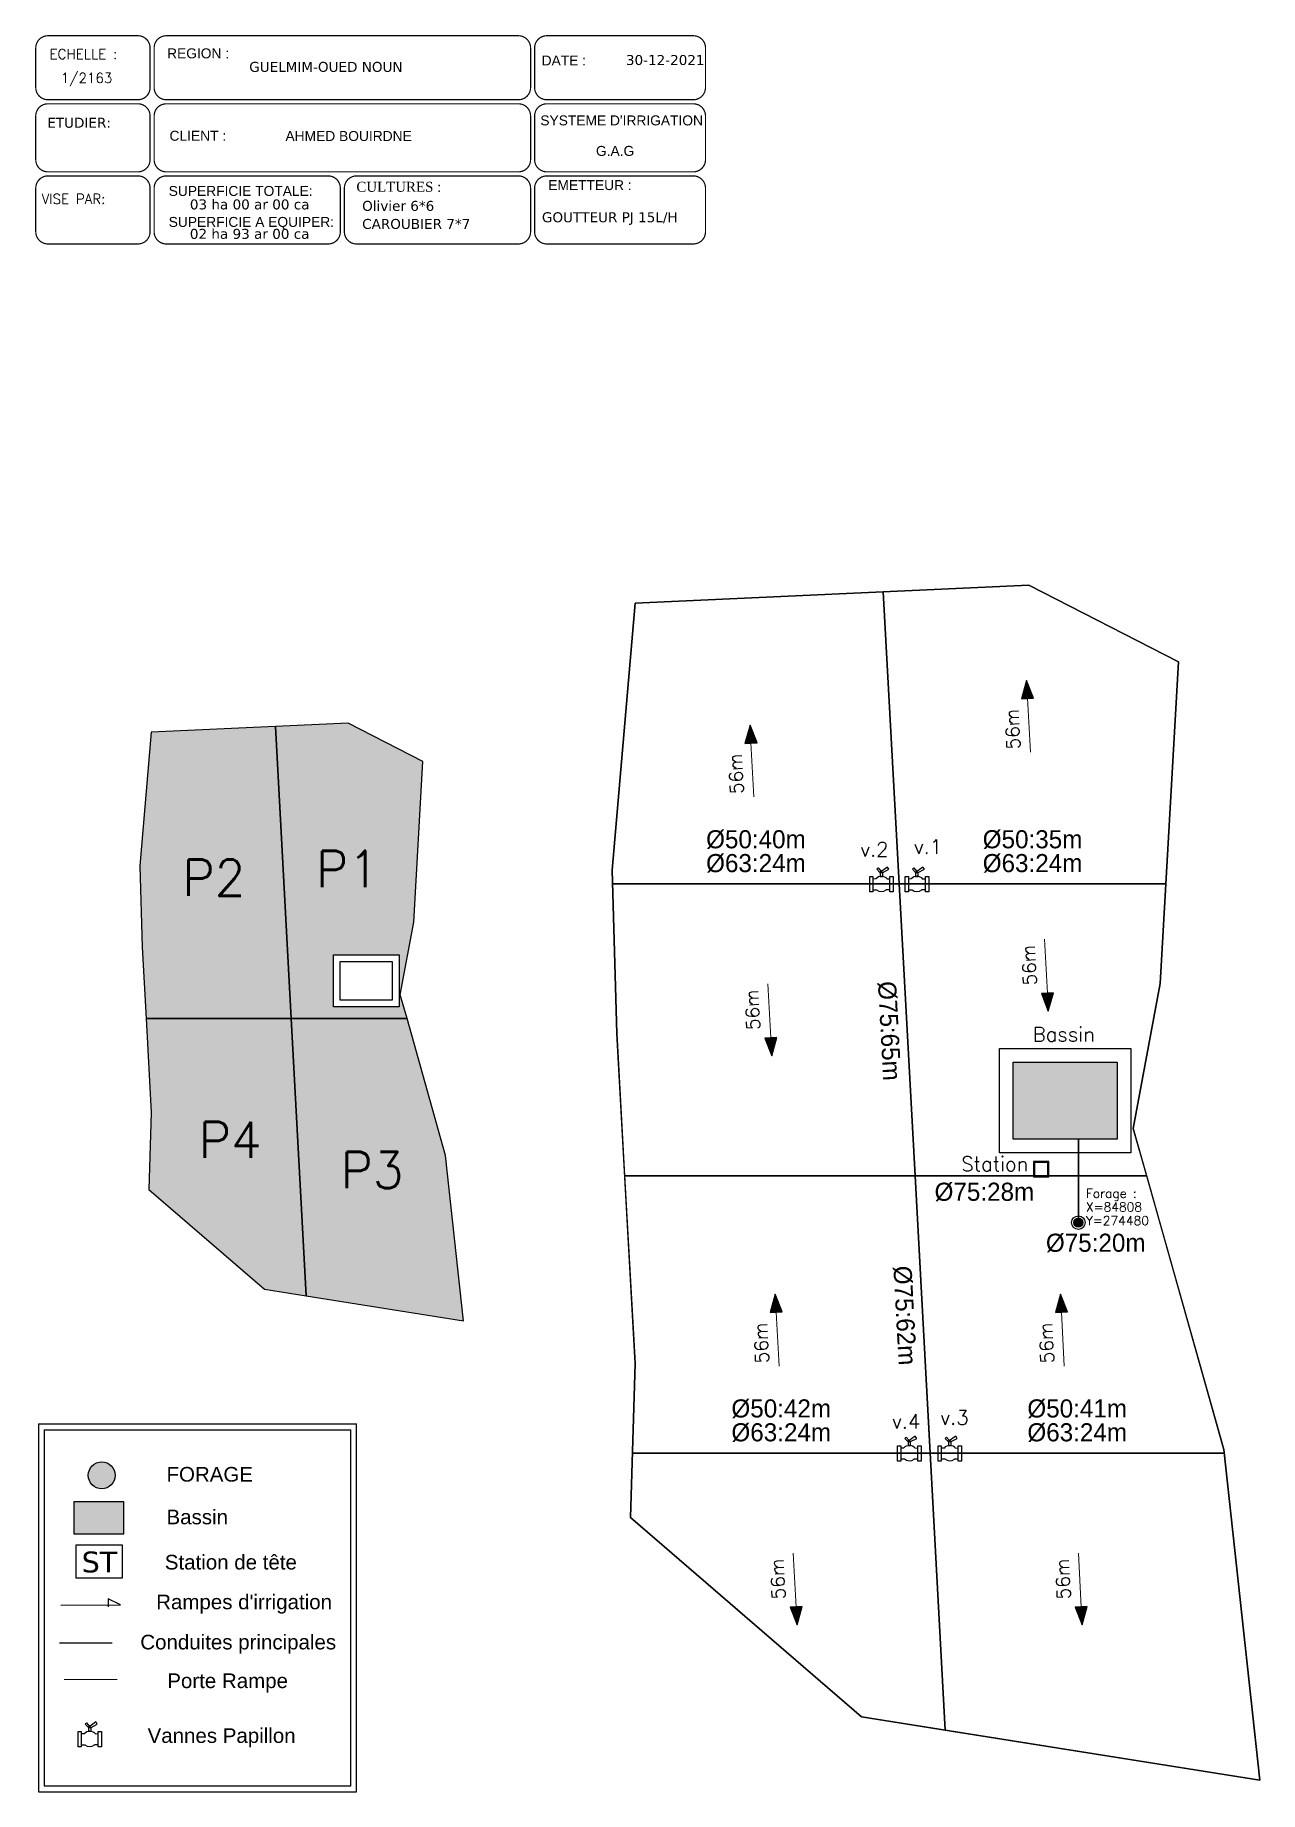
# Model space of a CAD drawing. Header units: millimetres. Extents: x 81856 to 91441, y 211852 to 275626.
# Drawn here: x 84578.6 to 84849, y 274357.4 to 274745.5 of the extents above; entities that cross this region are included whole.
import ezdxf
from ezdxf.enums import TextEntityAlignment as Align

# ---------------------------------------------------------------- set-up
doc = ezdxf.new("R2010")
doc.units = ezdxf.units.MM
doc.header["$LTSCALE"] = 2
for name, color, linetype in [('cartouche', 80, 'Continuous'), ('LIMITE PROPRIETE', 7, 'Continuous'), ('LÉGENDE', 7, 'Continuous'), ('Numérotation', 7, 'Continuous'), ('vanne', 7, 'Continuous')]:
    doc.layers.add(name, color=color, linetype=linetype)
doc.layers.add('Principal', color=1, linetype='Continuous', lineweight=30)
doc.layers.add('rampe', color=142, linetype='Continuous', lineweight=25)
doc.styles.add('Arial', font='arial.ttf')
doc.styles.add('MtXpl_CordiaUPC', font='CordiaUPC.shx')
doc.styles.add('ROMANS', font='romans.shx', dxfattribs={"bigfont": '@extfont2.shx'})
doc.styles.add('Romans 1.0', font='Romans.shx', dxfattribs={"width": 0.99, "height": 0.2})
doc.styles.add('Romans 5.0', font='Romans.shx', dxfattribs={"width": 0.99, "height": 1})
doc.styles.get("Standard").update_dxf_attribs({"font": 'txt.shx'})
pattern_1 = [(0, (259.745, 431.6204), (0, 4), [0.3826834, -3.6173166]), (0, (259.745, 432.5443), (0, 4), [0.3826834, -3.6173166]), (90, (259.4742, 431.891), (-4, 2e-16), [0.3826834, -3.6173166]), (90, (260.398, 431.891), (-4, 2e-16), [0.3826834, -3.6173166]), (45, (260.1275, 431.6204), (-3.999999824, 0), [0.3826834, -5.2741708]), (45, (259.4742, 432.2737), (-3.999999824, 0), [0.3826834, -5.2741708]), (315, (259.4742, 431.891), (3.999999824, 0), [0.3826834, -5.2741708]), (315, (260.1275, 432.5443), (3.999999824, 0), [0.3826834, -5.2741708]), (0, (260.936, 432.0823), (0, 4), [0, -4]), (0, (258.936, 432.0823), (0, 4), [0, -4]), (0, (259.936, 433.0823), (0, 4), [0, -4]), (0, (259.936, 431.0823), (0, 4), [0, -4]), (0, (259.07, 432.5823), (0, 4), [0, -4]), (0, (259.07, 431.5823), (0, 4), [0, -4]), (0, (260.802, 432.5823), (0, 4), [0, -4]), (0, (260.802, 431.5823), (0, 4), [0, -4]), (0, (259.436, 432.9483), (0, 4), [0, -4]), (0, (259.436, 431.2163), (0, 4), [0, -4]), (0, (260.436, 432.9483), (0, 4), [0, -4]), (0, (260.436, 431.2163), (0, 4), [0, -4])]

msp = doc.modelspace()

# ---------------------------------------------------------------- texts
at = {"style": 'ROMANS'}
for p in [(84796.757, 274592.308, 232.542), (84735.682, 274582.441), (84800.397, 274540.169, 232.542), (84739.322, 274530.302), (84741.27, 274456.706), (84804.228, 274456.706), (84744.909, 274404.566), (84807.868, 274404.566)]:
    msp.add_text('56m', height=3, rotation=92.82187, dxfattribs=at).set_placement(p, align=Align.BOTTOM_CENTER)
at = {"color": 5, "lineweight": -3, "style": 'MtXpl_CordiaUPC'}
for s, p in [('Ø50:40m', (84737.7, 274567.865, 232.542)), ('Ø50:35m', (84798.775, 274567.865, 232.542)), ('Ø63:24m', (84737.7, 274562.596, 232.542)), ('Ø63:24m', (84798.775, 274562.596, 232.542)), ('Ø50:42m', (84743.288, 274442.129, 232.542)), ('Ø50:41m', (84808.631, 274442.129, 232.542)), ('Ø63:24m', (84743.288, 274436.86, 232.542)), ('Ø63:24m', (84808.631, 274436.86, 232.542))]:
    msp.add_text(s, height=4, dxfattribs=at).set_placement(p, align=Align.MIDDLE_CENTER)
at = {"color": 1, "lineweight": -3, "style": 'MtXpl_CordiaUPC'}
for s, p in [('Ø75:65m', (84767.222, 274525.528, -233.851)), ('Ø75:62m', (84770.636, 274462.66, -233.851))]:
    msp.add_text(s, height=4, rotation=273.10846, dxfattribs=at).set_placement(p, align=Align.MIDDLE_CENTER)
msp.add_text('Ø75:28m', height=4, dxfattribs=at).set_placement((84788.14, 274489.996, -233.851), align=Align.MIDDLE_CENTER)
at = {"color": 6, "lineweight": -3, "style": 'MtXpl_CordiaUPC'}
msp.add_text('Ø75:20m', height=4, dxfattribs=at).set_placement((84812.725, 274478.73, -233.851), align=Align.MIDDLE_CENTER)
at = {"lineweight": 25, "insert": (84588.819, 274410.518, -940.217), "char_height": 4.60962, "width": 13.09155, "attachment_point": 1}
msp.add_mtext('{\\fVerdana|b0|i0|c0|p34;ST}', dxfattribs=at)
at = {"layer": 'cartouche', "color": 0, "lineweight": 0, "char_height": 2.2, "attachment_point": 1, "style": 'Romans 1.0'}
for s, insert in [('{\\Fromanc.shx|c0;ECHELLE :}', (84581.74, 274742.403, 213.549)), ('{\\fArial|b0|i0|c0|p34;REGION :}', (84607.687, 274742.571, 213.549)), ('{\\fVerdana|b0|i0|c0|p34;GUELMIM-OUED NOUN}', (84625.825, 274739.584, 101.437)), ('{\\fArial|b0|i0|c0|p34;DATE :}', (84690.385, 274740.991, 213.549)), ('\\A1;{\\fVerdana|b0|i0|c0|p34;30-12-2021}', (84708.996, 274741.102, 213.549)), ('{\\Fromanc|c0;1/2163}', (84584.208, 274737.134, 213.549)), ("{\\fArial|b0|i0|c0|p34;SYSTEME D'IRRIGATION}", (84690.097, 274727.757, 213.549)), ('{\\fVerdana|b0|i0|c0|p34;ETUDIER:}', (84581.235, 274727.251, 213.549)), ('{\\fArial|b0|i0|c0|p34;CLIENT :}', (84608.227, 274724.366, -3.618)), ('{\\fArial|b0|i0|c0|p34; AHMED BOUIRDNE}', (84632.979, 274724.309, -350.221)), ('{\\fArial|b0|i0|c0|p34;G.A.G}', (84702.377, 274721.022, 213.549)), ('{\\fArial|b0|i0|c0|p34;SUPERFICIE TOTALE:}', (84608.038, 274712.174, 213.549)), ('{\\fTimes New Roman|b0|i0|c0|p18;CULTURES :}', (84649.482, 274713.089, 213.549)), ('{\\fArial|b0|i0|c0|p34;EMETTEUR :}', (84691.848, 274713.466, 213.549)), ('{\\Fromanc|c0;VISE PAR:\\P }', (84579.98, 274710.407, 213.549)), ('{\\fVerdana|b0|i0|c0|p34;03 ha 00 ar 00 ca}', (84612.717, 274709.203, 213.549)), ('{\\fVerdana|b0|i0|c0|p34;Olivier 6*6}', (84650.754, 274708.876, 213.549)), ('{\\fArial|b0|i0|c0|p34;SUPERFICIE A EQUIPER:}', (84608.038, 274705.33, 213.549)), ('{\\fVerdana|b0|i0|c0|p34;CAROUBIER 7*7}', (84650.754, 274704.889, 213.549)), ('{\\fVerdana|b0|i0|c0|p34;GOUTTEUR PJ 15L/H}', (84690.453, 274706.365, 334.06)), ('{\\fVerdana|b0|i0|c0|p34;02 ha 93 ar 00 ca}', (84612.713, 274702.702, 213.549))]:
    msp.add_mtext(s, dxfattribs=dict(at, insert=insert))
at = {"layer": 'LÉGENDE', "style": 'Arial'}
for s, p in [('FORAGE', (84607.557, 274425.962, -433.463)), ('Bassin', (84607.557, 274416.533, -433.463)), ('Station de tête', (84607.185, 274406.551, -433.463))]:
    msp.add_text(s, height=3.2375, dxfattribs=at).set_placement(p)
at = {"layer": 'LÉGENDE', "char_height": 3.2375, "attachment_point": 1, "style": 'Arial'}
for s, insert in [("Rampes d'irrigation", (84605.281, 274401.007, -433.463)), ('Conduites principales', (84601.77, 274392.136, -433.463)), ('Porte Rampe  ', (84607.734, 274383.589, -433.463)), ('Vannes Papillon', (84603.382, 274371.481, -433.463))]:
    msp.add_mtext(s, dxfattribs=dict(at, insert=insert))
at = {"layer": 'Numérotation', "style": 'Romans 5.0', "width": 0.99}
for s, height, p in [('P1', 8, (84647.517, 274561.31)), ('v.2', 3.2, (84763.83, 274565.618)), ('v.1', 3.2, (84775.671, 274566.241)), ('P2', 8, (84618.013, 274559.376)), ('Bassin', 3.2, (84805.662, 274524.857)), ('P4', 8, (84621.623, 274501.451)), ('P3', 8, (84652.943, 274494.784)), ('Station', 3.2, (84790.434, 274496.231)), ('v.4', 3.2, (84770.864, 274439.269)), ('v.3', 3.2, (84781.53, 274440.137))]:
    msp.add_text(s, height=height, dxfattribs=at).set_placement(p, align=Align.MIDDLE)
for s, p in [('X=84808', (84810.549, 274485.629)), ('Forage :', (84810.549, 274488.629)), ('Y=274480', (84810.549, 274482.629))]:
    msp.add_text(s, height=2, dxfattribs=at).set_placement(p)

# ---------------------------------------------------------------- blocks, each defined once
blk = doc.blocks.new('A$C07FB6640')
at = {"color": 0}
for points in [[(4.3, 13.8), (5.1, 14.6), (7, 12.4), (6.2, 11.8)], [(11.6, 13.8), (10.7, 15.1), (6.2, 11.8), (7.9, 11.8)], [(6.3, 9.4), (7.9, 9.4), (7.9, 11.8), (6.3, 11.8)], [(0, 9.3), (1.9, 9.3), (1.9, 0), (0, 0)], [(12.2, 9.3), (14.2, 9.3), (14.2, 0), (12.2, 0)]]:
    blk.add_lwpolyline(points, close=True, dxfattribs=at)
for points in [[(1.9, 8), (3.8, 8.1)], [(1.9, 1.3), (4.1, 1.3)], [(12.2, 1.2), (9.9, 1.2)], [(10.5, 8), (12.2, 7.9)]]:
    blk.add_lwpolyline(points, dxfattribs=at)
for start, end in [(39.6805, 138.0901), (229.2707, 308.2211)]:
    blk.add_arc((7.1, 4.8), 4.63, start, end, dxfattribs=at)

# ---------------------------------------------------------------- hatches: boundary and pattern name
at = {"lineweight": 9}
for points in [[(84797.469, 274602.96), (84796.344, 274598.912), (84797.677, 274598.982), (84799.011, 274599.052)], [(84736.394, 274593.093), (84735.269, 274589.046), (84736.602, 274589.115), (84737.936, 274589.185)], [(84802.258, 274529.9), (84803.384, 274533.947), (84802.05, 274533.878), (84800.717, 274533.808)], [(84741.183, 274520.034), (84742.309, 274524.081), (84740.975, 274524.011), (84739.642, 274523.941)], [(84741.982, 274467.357), (84740.857, 274463.31), (84742.19, 274463.38), (84743.524, 274463.449)], [(84804.94, 274467.357), (84803.815, 274463.31), (84805.149, 274463.38), (84806.482, 274463.449)], [(84746.771, 274394.298), (84747.897, 274398.345), (84746.563, 274398.275), (84745.229, 274398.206)], [(84809.729, 274394.298), (84810.855, 274398.345), (84809.521, 274398.275), (84808.188, 274398.206)]]:
    msp.add_hatch(color=3, dxfattribs=at).paths.add_polyline_path(points)
h = msp.add_hatch()
h.set_pattern_fill('BOIS', color=5)
h.set_pattern_definition(pattern_1)
h.paths.add_polyline_path([(84664.178, 274585.031), (84647.666, 274593.515), (84631.587, 274592.771), (84635.091, 274528.251), (84660.662, 274528.251), (84659.177, 274533.513), (84662.162, 274549.516)])
h.paths.add_polyline_path([(84658.913, 274542.323), (84658.913, 274530.823), (84644.413, 274530.823), (84644.413, 274542.323)], flags=16)
h.paths.add_polyline_path([(84657.413, 274540.823), (84657.413, 274532.323), (84645.913, 274532.323), (84645.913, 274540.823)], flags=0)
h.paths.add_polyline_path([(84631.587, 274592.771), (84604.179, 274591.504), (84601.67, 274562.013), (84602.161, 274544.006), (84603.032, 274528.251), (84635.091, 274528.251)])
h.paths.add_polyline_path([(84640.237, 274555.31), (84654.797, 274555.31), (84654.797, 274567.31), (84640.237, 274567.31)], flags=24)
h.paths.add_polyline_path([(84609.602, 274553.376), (84626.425, 274553.376), (84626.425, 274565.376), (84609.602, 274565.376)], flags=24)
h = msp.add_hatch()
h.set_pattern_fill('BOIS', color=1)
h.set_pattern_definition(pattern_1)
h.paths.add_polyline_path([(84660.662, 274528.251), (84635.091, 274528.251), (84638.416, 274467.036), (84673.155, 274461.509), (84669.186, 274498.027)])
h.paths.add_polyline_path([(84635.091, 274528.251), (84603.032, 274528.251), (84604.178, 274507.531), (84603.674, 274490.526), (84629.192, 274468.503), (84638.416, 274467.036)])
h.paths.add_polyline_path([(84644.532, 274488.784), (84661.355, 274488.784), (84661.355, 274500.784), (84644.532, 274500.784)], flags=24)
h.paths.add_polyline_path([(84613.023, 274495.451), (84630.223, 274495.451), (84630.223, 274507.451), (84613.023, 274507.451)], flags=24)
at = {"lineweight": -2}
h = msp.add_hatch(color=5, dxfattribs=at)
h.dxf.hatch_style = 1
h.paths.add_polyline_path([(84794.476, 274518.623), (84817.476, 274518.623), (84817.476, 274501.623), (84794.476, 274501.623)])
h = msp.add_hatch(color=5, dxfattribs=at)
h.dxf.hatch_style = 1
edge = h.paths.add_edge_path()
edge.add_arc((84808.899, 274483.18), 1, 0, 360)
at = {"linetype": 'Continuous'}
h = msp.add_hatch(color=0, dxfattribs=at)
h.set_gradient(color1=(0, 0, 255), one_color=1, tint=1)
h.paths.add_polyline_path([(84598.129, 274414.45), (84598.129, 274421.472), (84587.085, 274421.472), (84587.085, 274414.45)])
at = {"layer": 'LIMITE PROPRIETE'}
h = msp.add_hatch(color=256, dxfattribs=at)
h.set_gradient(color1=(0, 0, 255), one_color=1, tint=1)
h.paths.add_polyline_path([(84596.212, 274427.387, 1), (84590.263, 274427.387, 1)])

# ---------------------------------------------------------------- linework, layer by layer
at = {"color": 5, "lineweight": 30}
for p, q in [((84706.071, 274557.998), (84769.328, 274557.998)), ((84769.328, 274557.998), (84828.221, 274557.998)), ((84710.419, 274432.262), (84776.156, 274432.262)), ((84776.156, 274432.262), (84841.106, 274432.262))]:
    msp.add_line(p, q, dxfattribs=at)
at = {"color": 1, "lineweight": 30}
for p, q in [((84772.832, 274493.477), (84769.328, 274557.998)), ((84799.176, 274493.477), (84772.832, 274493.477)), ((84772.832, 274493.477), (84776.156, 274432.262))]:
    msp.add_line(p, q, dxfattribs=at)
at = {"color": 6, "lineweight": 30}
msp.add_line((84808.899, 274483.18), (84808.899, 274501.623), dxfattribs=at)
msp.add_line((84579.274, 274357.429, -433.463), (84649.527, 274357.429, -433.463))
for points in [[(84711.007, 274619.984), (84797.982, 274624.006), (84831.005, 274607.037), (84826.973, 274536.008), (84821.004, 274504.003), (84841.022, 274433.031), (84848.96, 274359.993), (84761.033, 274373.983), (84709.997, 274418.028), (84711.005, 274452.039), (84706.972, 274524.988), (84705.989, 274561.002), (84711.007, 274619.984)], [(84736.394, 274593.093), (84735.269, 274589.046), (84736.602, 274589.115), (84737.936, 274589.185), (84736.394, 274593.093)], [(84644.413, 274542.323), (84658.913, 274542.323), (84658.913, 274530.823), (84644.413, 274530.823)], [(84645.913, 274540.823), (84657.413, 274540.823), (84657.413, 274532.323), (84645.913, 274532.323)], [(84741.183, 274520.034), (84742.309, 274524.081), (84740.975, 274524.011), (84739.642, 274523.941), (84741.183, 274520.034)], [(84791.476, 274521.623), (84820.476, 274521.623), (84820.476, 274498.623), (84791.476, 274498.623)], [(84794.476, 274518.623), (84817.476, 274518.623), (84817.476, 274501.623), (84794.476, 274501.623)], [(84741.982, 274467.357), (84740.857, 274463.31), (84742.19, 274463.38), (84743.524, 274463.449), (84741.982, 274467.357)], [(84804.94, 274467.357), (84803.815, 274463.31), (84805.149, 274463.38), (84806.482, 274463.449), (84804.94, 274467.357)], [(84746.771, 274394.298), (84747.897, 274398.345), (84746.563, 274398.275), (84745.229, 274398.206), (84746.771, 274394.298)], [(84809.729, 274394.298), (84810.855, 274398.345), (84809.521, 274398.275), (84808.188, 274398.206), (84809.729, 274394.298)]]:
    msp.add_lwpolyline(points, close=True)
at = {"flags": 128}
for points in [[(84823.973, 274493.477), (84821.004, 274504.003), (84826.973, 274536.008), (84831.005, 274607.037), (84797.982, 274624.006), (84711.007, 274619.984), (84705.989, 274561.002), (84706.972, 274524.988), (84708.714, 274493.477)], [(84831.005, 274607.037), (84797.982, 274624.006), (84765.824, 274622.519), (84772.832, 274493.477), (84823.973, 274493.477), (84821.004, 274504.003), (84826.973, 274536.008)], [(84765.824, 274622.519), (84711.007, 274619.984), (84705.989, 274561.002), (84706.972, 274524.988), (84708.714, 274493.477), (84772.832, 274493.477)], [(84631.587, 274592.771), (84604.179, 274591.504), (84601.67, 274562.013), (84602.161, 274544.006), (84603.032, 274528.251), (84635.091, 274528.251)], [(84664.178, 274585.031), (84647.666, 274593.515), (84631.587, 274592.771), (84635.091, 274528.251), (84660.662, 274528.251), (84659.177, 274533.513), (84662.162, 274549.516)], [(84635.091, 274528.251), (84603.032, 274528.251), (84604.178, 274507.531), (84603.674, 274490.526), (84629.192, 274468.503), (84638.416, 274467.036)], [(84660.662, 274528.251), (84635.091, 274528.251), (84638.416, 274467.036), (84673.155, 274461.509), (84669.186, 274498.027)], [(84711.005, 274452.039), (84709.997, 274418.028), (84761.033, 274373.983), (84848.96, 274359.993), (84841.022, 274433.031), (84823.973, 274493.477), (84708.714, 274493.477)], [(84772.832, 274493.477), (84708.714, 274493.477), (84711.005, 274452.039), (84709.997, 274418.028), (84761.033, 274373.983), (84779.481, 274371.048)], [(84823.973, 274493.477), (84772.832, 274493.477), (84779.481, 274371.048), (84848.96, 274359.993), (84841.022, 274433.031)]]:
    msp.add_lwpolyline(points, close=True, dxfattribs=at)
at = {"elevation": 232.542}
for points in [[(84797.469, 274602.96), (84796.344, 274598.912), (84797.677, 274598.982), (84799.011, 274599.052), (84797.469, 274602.96)], [(84802.258, 274529.9), (84803.384, 274533.947), (84802.05, 274533.878), (84800.717, 274533.808), (84802.258, 274529.9)]]:
    msp.add_lwpolyline(points, close=True, dxfattribs=at)
at = {"color": 3, "lineweight": 9, "elevation": 232.542, "flags": 128}
for points in [[(84797.677, 274598.993), (84798.299, 274587.098)], [(84802.051, 274533.866), (84801.428, 274545.762)]]:
    msp.add_lwpolyline(points, dxfattribs=at)
at = {"color": 3, "lineweight": 9, "flags": 128}
for points in [[(84736.602, 274589.127), (84737.224, 274577.231)], [(84740.976, 274524), (84740.353, 274535.895)], [(84742.19, 274463.391), (84742.812, 274451.495)], [(84805.148, 274463.391), (84805.77, 274451.495)], [(84746.564, 274398.264), (84745.941, 274410.16)], [(84809.522, 274398.264), (84808.899, 274410.16)]]:
    msp.add_lwpolyline(points, dxfattribs=at)
at = {"lineweight": -2}
for points in [[(84802.376, 274496.677), (84798.976, 274496.677), (84798.976, 274493.277), (84802.376, 274493.277)], [(84802.176, 274496.477), (84799.176, 274496.477), (84799.176, 274493.477), (84802.176, 274493.477)]]:
    msp.add_lwpolyline(points, close=True, dxfattribs=at)
at = {"elevation": -433.463}
for points in [[(84579.274, 274438.74), (84649.527, 274438.74)], [(84580.576, 274437.438), (84648.225, 274437.438)]]:
    msp.add_lwpolyline(points, dxfattribs=at)
at = {"color": 5, "linetype": 'Continuous', "elevation": 471.456}
msp.add_lwpolyline([(84598.129, 274421.472), (84587.085, 274421.472), (84587.085, 274414.45), (84598.129, 274414.45)], close=True, dxfattribs=at)
at = {"lineweight": 25, "elevation": -433.463}
msp.add_lwpolyline([(84587.606, 274411.994), (84597.797, 274411.994), (84597.797, 274404.61), (84587.606, 274404.61)], close=True, dxfattribs=at)
for radius in [1.5, 1, 1]:
    msp.add_circle((84808.899, 274483.18), radius)
at = {"layer": 'cartouche', "color": 0, "lineweight": 0, "const_width": 0.269, "elevation": 213.549}
for points in [[(84578.69, 274742.672), (84578.69, 274733.911, 0.4142136), (84581.379, 274731.223), (84601.242, 274731.223, 0.4142136), (84603.93, 274733.911), (84603.93, 274742.672, 0.4142136), (84601.242, 274745.36), (84581.379, 274745.36, 0.4142136)], [(84604.826, 274733.911, 0.4142136), (84607.515, 274731.223), (84685.253, 274731.223, 0.4142136), (84687.942, 274733.911), (84687.942, 274742.672, 0.4142136), (84685.253, 274745.36), (84607.515, 274745.36, 0.4142136), (84604.826, 274742.672)], [(84726.561, 274733.911), (84726.561, 274742.672, 0.4142136), (84723.872, 274745.36), (84691.526, 274745.36, 0.4142136), (84688.838, 274742.672), (84688.838, 274733.911, 0.4142136), (84691.526, 274731.223), (84723.872, 274731.223, 0.4142136)], [(84603.93, 274727.638, 0.4142136), (84601.242, 274730.327), (84581.379, 274730.327, 0.4142136), (84578.69, 274727.638), (84578.69, 274717.982, 0.4142136), (84581.379, 274715.293), (84601.242, 274715.293, 0.4142136), (84603.93, 274717.982)], [(84687.942, 274727.638, 0.4142136), (84685.253, 274730.327), (84607.515, 274730.327, 0.4142136), (84604.826, 274727.638), (84604.826, 274717.982, 0.4142136), (84607.515, 274715.293), (84685.253, 274715.293, 0.4142136), (84687.942, 274717.982)], [(84691.526, 274715.293), (84723.872, 274715.293, 0.4142136), (84726.561, 274717.982), (84726.561, 274727.638, 0.4142136), (84723.872, 274730.327), (84691.526, 274730.327, 0.4142136), (84688.838, 274727.638), (84688.838, 274717.982, 0.4142136)], [(84603.93, 274702.052), (84603.93, 274711.708, 0.4142136), (84601.242, 274714.397), (84581.379, 274714.397, 0.4142136), (84578.69, 274711.708), (84578.69, 274702.052, 0.4142136), (84581.379, 274699.363), (84601.242, 274699.363, 0.4142136)], [(84643.247, 274699.363, 0.4142136), (84645.936, 274702.052), (84645.936, 274711.708, 0.4142136), (84643.247, 274714.397), (84607.515, 274714.397, 0.4142136), (84604.826, 274711.708), (84604.826, 274702.052, 0.4142136), (84607.515, 274699.363)], [(84649.52, 274699.363), (84685.253, 274699.363, 0.4142136), (84687.942, 274702.052), (84687.942, 274711.708, 0.4142136), (84685.253, 274714.397), (84649.52, 274714.397, 0.4142136), (84646.832, 274711.708), (84646.832, 274702.052, 0.4142136)], [(84688.838, 274711.708), (84688.838, 274702.052, 0.4142136), (84691.526, 274699.363), (84723.872, 274699.363, 0.4142136), (84726.561, 274702.052), (84726.561, 274711.708, 0.4142136), (84723.872, 274714.397), (84691.526, 274714.397, 0.4142136)]]:
    msp.add_lwpolyline(points, format="xyb", close=True, dxfattribs=at)
at = {"layer": 'LIMITE PROPRIETE', "color": 5}
msp.add_circle((84593.271, 274427.354, -433.463), 2.974, dxfattribs=at)
at = {"layer": 'LÉGENDE'}
for p, q in [((84579.274, 274438.74, -433.463), (84579.274, 274391.108, -433.463)), ((84580.576, 274437.438, -433.463), (84580.576, 274391.108, -433.463)), ((84579.274, 274391.108, -433.463), (84579.274, 274357.429, -433.463)), ((84580.576, 274391.108, -433.463), (84580.576, 274358.73, -433.463)), ((84648.225, 274358.73, -433.463), (84648.225, 274391.108, -433.463)), ((84649.527, 274357.429, -433.463), (84649.527, 274391.108, -433.463)), ((84580.576, 274358.73, -433.463), (84648.225, 274358.73, -433.463))]:
    msp.add_line(p, q, dxfattribs=at)
at = {"layer": 'LÉGENDE', "color": 0}
for p, q in [((84648.225, 274391.108, -433.463), (84648.225, 274437.438, -433.463)), ((84649.527, 274391.108, -433.463), (84649.527, 274438.74, -433.463))]:
    msp.add_line(p, q, dxfattribs=at)
at = {"layer": 'LÉGENDE', "color": 5, "lineweight": 13}
msp.add_line((84584.978, 274382.242, -433.463), (84596.644, 274382.242, -433.463), dxfattribs=at)
at = {"layer": 'Principal', "lineweight": -2}
msp.add_line((84583.925, 274390.335, -433.463), (84595.59, 274390.335, -433.463), dxfattribs=at)
at = {"layer": 'rampe', "color": 3, "linetype": 'Continuous', "ltscale": 0.3}
for p, q in [((84584.253, 274398.696, -433.463), (84597.372, 274398.709, -433.463)), ((84594.712, 274400.038, -433.463), (84594.712, 274398.303, -433.463)), ((84597.372, 274398.709, -433.463), (84594.712, 274400.038, -433.463))]:
    msp.add_line(p, q, dxfattribs=at)

# ---------------------------------------------------------------- block references
at = {"layer": 'vanne', "xscale": 0.3640232009740401, "yscale": 0.3640232004268153, "zscale": 0.3640232008961064}
for p in [(84762.833, 274556.236), (84770.673, 274556.236), (84768.984, 274430.5), (84777.914, 274430.5), (84588.044, 274367.379, -1932.328)]:
    msp.add_blockref('A$C07FB6640', p, dxfattribs=at)

msp.set_redraw_order([(e.dxf.handle, doc.entitydb.next_handle()) for e in msp.query("TEXT MTEXT ATTDEF DIMENSION ARC_DIMENSION")])  # texts and dimensions are drawn at this point

doc.saveas('drawing.dxf')
